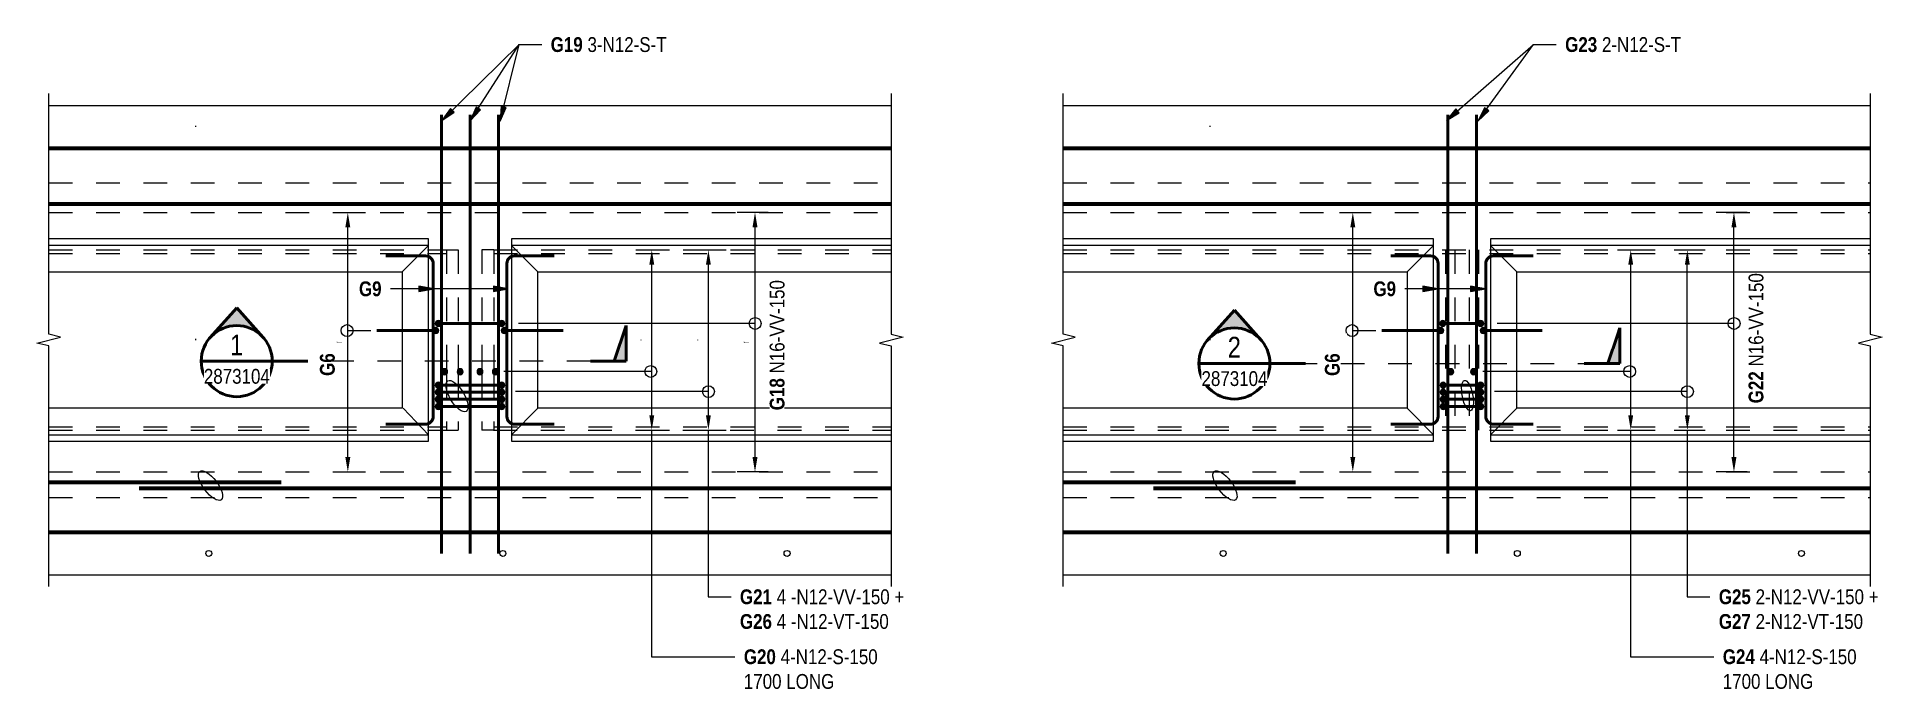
# Model space of a CAD drawing. Header units: metres. Extents: x 48.5 to 61.8, y 2.7 to 50.9.
# Drawn here: x 48.48 to 56.28, y 48.19 to 50.94 of the extents above.
import ezdxf

# ---------------------------------------------------------------- set-up
doc = ezdxf.new("R2010")
doc.units = ezdxf.units.M
for name, pattern in [('Dot_Section Line', [0.02, 0, -0.02]), ('Hidden - Small', [0.002294, 0.0015, -0.0007938]), ('JacobsDash', [0.0045, 0.003, -0.0015])]:
    doc.linetypes.add(name, pattern=pattern)
doc.layers.get('Defpoints').update_dxf_attribs({"color": 41})
for name, color, linetype, lineweight in [('A-ANNO-DIMS', 7, 'Continuous', 9), ('A-DETL', 7, 'Continuous', 13), ('A-DETL-GENF', 7, 'Continuous', 9), ('G-ANNO-SYMB', 7, 'Continuous', 9), ('G-ANNO-TEXT', 7, 'Continuous', 9)]:
    doc.layers.add(name, color=color, linetype=linetype, lineweight=lineweight)
doc.styles.add('Arial Narrow', font='ARIALN.TTF', dxfattribs={"height": 0.0625})
doc.styles.add('Arial Narrow_1', font='ARIALN.TTF', dxfattribs={"height": 0.0875})
doc.styles.add('Arial Narrow_B', font='ARIALNB.TTF', dxfattribs={"height": 0.0625})
doc.dimstyles.new('Dimension_Standard_O_REO', dxfattribs={"dimscale": 0.3048, "dimtxt": 0.063964, "dimasz": 0.205052, "dimexe": 0.246063, "dimexo": 0.0625, "dimgap": 0.082021, "dimtad": 1, "dimdec": 0, "dimlfac": 1000, "dimzin": 0, "dimdsep": 46, "dimtxsty": 'Standard', "dimsah": 1, "dimcen": 0.09, "dimaunit": 1, "dimadec": 4, "dimazin": 0, "dimtfac": 1, "dimtdec": 4, "dimtix": 1, "dimtmove": 0, "dimatfit": 3, "dimfxl": 0.246063, "dimfxlon": 1, "dimtvp": 1, "dimtfill": 1, "dimtolj": 1, "dimtzin": 0, "dimlwd": 25, "dimlwe": 25, "dimarcsym": 2})
doc.dimstyles.new('Dimension_Standard_O_REO_1', dxfattribs={"dimscale": 0.3048, "dimtxt": 0.063964, "dimasz": 0.205052, "dimexe": 0.246063, "dimexo": 0.0625, "dimgap": 0.082021, "dimtad": 1, "dimdec": 0, "dimlfac": 1000, "dimzin": 0, "dimdsep": 46, "dimtxsty": 'Arial Narrow', "dimsah": 1, "dimcen": 0.09, "dimaunit": 1, "dimadec": 4, "dimazin": 0, "dimtfac": 1, "dimtdec": 4, "dimtix": 1, "dimtmove": 0, "dimatfit": 3, "dimfxl": 0.246063, "dimfxlon": 1, "dimtvp": 1, "dimtfill": 1, "dimtolj": 1, "dimtzin": 0, "dimlwd": 25, "dimlwe": 25, "dimarcsym": 2})

msp = doc.modelspace()

# ---------------------------------------------------------------- texts
at = {"layer": 'G-ANNO-TEXT', "char_height": 0.0625, "attachment_point": 1, "bg_fill": 3, "box_fill_scale": 1, "bg_fill_color": 256, "bg_fill_transparency": 0}
for s, insert, style in [('G26 ', (51.4522, 48.5079), 'Arial Narrow_B'), ('G27 ', (55.5863, 48.5079), 'Arial Narrow_B'), ('1700 LONG', (51.4688, 48.2549), 'Arial Narrow'), ('1700 LONG', (55.603, 48.2549), 'Arial Narrow')]:
    msp.add_mtext(s, dxfattribs=dict(at, insert=insert, style=style))

# ---------------------------------------------------------------- blocks, each defined once
blk = doc.blocks.new('CS_DET_BreakLine_ViewScale - Std Break-6760364-DRG-2873104 - PLAN AT 350 WIDE DIAPHRAGM')
at = {"layer": 'A-DETL-GENF'}
for p, q in [((0.965, 0), (-0.05, 0)), ((0.9775, 0.05), (0.965, 0)), ((1.0025, -0.05), (0.9775, 0.05)), ((1.015, 0), (1.0025, -0.05)), ((2.03, 0), (1.015, 0))]:
    blk.add_line(p, q, dxfattribs=at)
blk = doc.blocks.new('CS_DET_BreakLine_ViewScale - Std Break-6760365-DRG-2873104 - PLAN AT 350 WIDE DIAPHRAGM')
at = {"layer": 'A-DETL-GENF'}
for p, q in [((0.965, 0), (-0.05, 0)), ((0.9775, 0.05), (0.965, 0)), ((1.0025, -0.05), (0.9775, 0.05)), ((1.015, 0), (1.0025, -0.05)), ((2.03, 0), (1.015, 0))]:
    blk.add_line(p, q, dxfattribs=at)
blk = doc.blocks.new('B_Det_Reinf_Bar Section_2D - Reo Dot_Scale 25_Section-1695670-DRG-2873104 - PLAN AT 350 WIDE DIAPHRAGM')
at = {"layer": 'A-DETL-GENF'}
blk.add_hatch(color=256, dxfattribs=at).paths.add_polyline_path([(0, -0.0125), (0.0032, -0.0121), (0.0063, -0.0108), (0.0088, -0.0088), (0.0108, -0.0062), (0.0121, -0.003), (0.0125, 0), (0.0121, 0.0032), (0.0108, 0.0063), (0.0088, 0.0088), (0.0063, 0.0108), (0.0032, 0.0121), (0, 0.0125), (-0.0032, 0.0121), (-0.0062, 0.0108), (-0.0088, 0.0088), (-0.0108, 0.0063), (-0.0121, 0.0032), (-0.0125, 0), (-0.0121, -0.0032), (-0.0108, -0.0062), (-0.0086, -0.009), (-0.0062, -0.0108), (-0.0032, -0.0121)])
for start, end in [(360, 180), (180, 360)]:
    blk.add_arc((0, 0), 0.0125, start, end, dxfattribs=at)
blk = doc.blocks.new('B_Det_Reinf_Bar Section_2D - Reo Dot_Scale 25_Section-1703103-DRG-2873104 - PLAN AT 350 WIDE DIAPHRAGM')
at = {"layer": 'A-DETL-GENF'}
blk.add_hatch(color=256, dxfattribs=at).paths.add_polyline_path([(0, 0.0125), (-0.0032, 0.0121), (-0.0063, 0.0108), (-0.0088, 0.0088), (-0.0108, 0.0062), (-0.0121, 0.0032), (-0.0125, 0), (-0.0121, -0.0032), (-0.0108, -0.0063), (-0.0088, -0.0088), (-0.0063, -0.0108), (-0.0032, -0.0121), (0, -0.0125), (0.0032, -0.0121), (0.0062, -0.0108), (0.0088, -0.0088), (0.0108, -0.0063), (0.0121, -0.0032), (0.0125, 0), (0.012, 0.0035), (0.0108, 0.0062), (0.0086, 0.009), (0.0062, 0.0108), (0.0032, 0.0121)])
for start, end in [(0, 180), (180, 360)]:
    blk.add_arc((0, 0), 0.0125, start, end, dxfattribs=at)
blk = doc.blocks.new('CS_DET_Rebar Tagging1 - Scale 25-6759204-DRG-2873104 - PLAN AT 350 WIDE DIAPHRAGM')
at = {"layer": 'A-DETL-GENF', "lineweight": 13}
blk.add_line((0, 0), (1, 0), dxfattribs=at)
blk.add_circle((0, 0), 0.025, dxfattribs=at)
blk = doc.blocks.new('CS_DET_Rebar Tagging1 - Scale 25-6759205-DRG-2873104 - PLAN AT 350 WIDE DIAPHRAGM')
at = {"layer": 'A-DETL-GENF', "lineweight": 13}
blk.add_line((0, 0), (0.62, 0), dxfattribs=at)
blk.add_circle((0, 0), 0.025, dxfattribs=at)
blk = doc.blocks.new('CS_DET_Rebar Tagging1 - Scale 25-6759206-DRG-2873104 - PLAN AT 350 WIDE DIAPHRAGM')
at = {"layer": 'A-DETL-GENF', "lineweight": 13}
blk.add_line((0, 0), (0.815, 0), dxfattribs=at)
blk.add_circle((0, 0), 0.025, dxfattribs=at)
blk = doc.blocks.new('CS_DET_Rebar Tagging1 - Scale 25-6759207-DRG-2873104 - PLAN AT 350 WIDE DIAPHRAGM')
at = {"layer": 'A-DETL-GENF', "lineweight": 13}
blk.add_line((0, 0), (0.1, 0), dxfattribs=at)
blk.add_circle((0, 0), 0.025, dxfattribs=at)
blk = doc.blocks.new('CS_DET_BreakLine_ViewScale - Std Break-6760364-DRG-2873104 - PLAN AT 200 WIDE DIAPHRAGM')
at = {"layer": 'A-DETL-GENF'}
for p, q in [((0.965, 0), (-0.05, 0)), ((0.9775, 0.05), (0.965, 0)), ((1.0025, -0.05), (0.9775, 0.05)), ((1.015, 0), (1.0025, -0.05)), ((2.03, 0), (1.015, 0))]:
    blk.add_line(p, q, dxfattribs=at)
blk = doc.blocks.new('CS_DET_BreakLine_ViewScale - Std Break-6760365-DRG-2873104 - PLAN AT 200 WIDE DIAPHRAGM')
at = {"layer": 'A-DETL-GENF'}
for p, q in [((0.965, 0), (-0.05, 0)), ((0.9775, 0.05), (0.965, 0)), ((1.0025, -0.05), (0.9775, 0.05)), ((1.015, 0), (1.0025, -0.05)), ((2.03, 0), (1.015, 0))]:
    blk.add_line(p, q, dxfattribs=at)
blk = doc.blocks.new('B_Det_Reinf_Bar Section_2D - Reo Dot_Scale 25_Section-1695670-DRG-2873104 - PLAN AT 200 WIDE DIAPHRAGM')
at = {"layer": 'A-DETL-GENF'}
blk.add_hatch(color=256, dxfattribs=at).paths.add_polyline_path([(0, -0.0125), (0.0032, -0.0121), (0.0063, -0.0108), (0.0088, -0.0088), (0.0108, -0.0062), (0.0121, -0.0032), (0.0125, 0), (0.0121, 0.0032), (0.0108, 0.0063), (0.0088, 0.0088), (0.0063, 0.0108), (0.0032, 0.0121), (0, 0.0125), (-0.0032, 0.0121), (-0.0062, 0.0108), (-0.0088, 0.0088), (-0.0108, 0.0063), (-0.0121, 0.0032), (-0.0125, 0), (-0.0121, -0.0032), (-0.0108, -0.0062), (-0.0084, -0.0091), (-0.0062, -0.0108), (-0.0032, -0.0121)])
for start, end in [(360, 180), (180, 360)]:
    blk.add_arc((0, 0), 0.0125, start, end, dxfattribs=at)
blk = doc.blocks.new('B_Det_Reinf_Bar Section_2D - Reo Dot_Scale 25_Section-1703103-DRG-2873104 - PLAN AT 200 WIDE DIAPHRAGM')
at = {"layer": 'A-DETL-GENF'}
blk.add_hatch(color=256, dxfattribs=at).paths.add_polyline_path([(0, 0.0125), (-0.0032, 0.0121), (-0.0063, 0.0108), (-0.0088, 0.0088), (-0.0108, 0.0062), (-0.0121, 0.0032), (-0.0125, 0), (-0.0121, -0.0032), (-0.0108, -0.0063), (-0.0088, -0.0088), (-0.0063, -0.0108), (-0.0032, -0.0121), (0.0005, -0.0124), (0.0032, -0.0121), (0.0062, -0.0108), (0.0088, -0.0088), (0.0108, -0.0063), (0.0121, -0.0032), (0.0125, 0), (0.0121, 0.0032), (0.0108, 0.0062), (0.0088, 0.0088), (0.0062, 0.0108), (0.0032, 0.0121), (0.0005, 0.0124)])
for start, end in [(0, 180), (180, 360)]:
    blk.add_arc((0, 0), 0.0125, start, end, dxfattribs=at)
blk = doc.blocks.new('B_Det_Reinf_Bar Section_2D - Reo Dot_Scale 25_Section-V1-DRG-2873104 - PLAN AT 200 WIDE DIAPHRAGM')
at = {"layer": 'A-DETL-GENF'}
blk.add_hatch(color=256, dxfattribs=at).paths.add_polyline_path([(0, 0.0125), (-0.0032, 0.0121), (-0.0063, 0.0108), (-0.0088, 0.0088), (-0.0108, 0.0062), (-0.0121, 0.0032), (-0.0125, 0), (-0.0121, -0.0032), (-0.0108, -0.0063), (-0.0088, -0.0088), (-0.0063, -0.0108), (-0.0032, -0.0121), (0, -0.0125), (0.0032, -0.0121), (0.0062, -0.0108), (0.0088, -0.0088), (0.0108, -0.0063), (0.0121, -0.0032), (0.0125, 0), (0.0121, 0.0032), (0.0102, 0.0071), (0.0088, 0.0088), (0.0062, 0.0108), (0.0032, 0.0121)])
for start, end in [(0, 180), (180, 360)]:
    blk.add_arc((0, 0), 0.0125, start, end, dxfattribs=at)
blk = doc.blocks.new('CS_DET_Rebar Tagging1 - Scale 25-6759204-DRG-2873104 - PLAN AT 200 WIDE DIAPHRAGM')
at = {"layer": 'A-DETL-GENF', "lineweight": 13}
blk.add_line((0, 0), (1, 0), dxfattribs=at)
blk.add_circle((0, 0), 0.025, dxfattribs=at)
blk = doc.blocks.new('CS_DET_Rebar Tagging1 - Scale 25-6759205-DRG-2873104 - PLAN AT 200 WIDE DIAPHRAGM')
at = {"layer": 'A-DETL-GENF', "lineweight": 13}
blk.add_line((0, 0), (0.62, 0), dxfattribs=at)
blk.add_circle((0, 0), 0.025, dxfattribs=at)
blk = doc.blocks.new('CS_DET_Rebar Tagging1 - Scale 25-6759206-DRG-2873104 - PLAN AT 200 WIDE DIAPHRAGM')
at = {"layer": 'A-DETL-GENF', "lineweight": 13}
blk.add_line((0, 0), (0.815, 0), dxfattribs=at)
blk.add_circle((0, 0), 0.025, dxfattribs=at)
blk = doc.blocks.new('CS_DET_Rebar Tagging1 - Scale 25-6759207-DRG-2873104 - PLAN AT 200 WIDE DIAPHRAGM')
at = {"layer": 'A-DETL-GENF', "lineweight": 13}
blk.add_line((0, 0), (0.1, 0), dxfattribs=at)
blk.add_circle((0, 0), 0.025, dxfattribs=at)
blk = doc.blocks.new('DIMBLOCK1-DRG-2873104 - PLAN AT 350 WIDE DIAPHRAGM')
at = {"layer": 'A-ANNO-DIMS', "color": 0, "lineweight": 25, "transparency": 16777216}
for p, q in [((51.572, 50.2021), (51.441, 50.2021)), ((51.516, 49.1698), (51.516, 50.1396)), ((51.572, 49.1073), (51.441, 49.1073))]:
    blk.add_line(p, q, dxfattribs=at)
at = {"layer": 'A-ANNO-DIMS', "color": 0, "transparency": 16777216}
for points in [[(51.5056, 50.1396), (51.5264, 50.1396), (51.516, 50.2021)], [(51.5056, 49.1698), (51.5264, 49.1698), (51.516, 49.1073)]]:
    blk.add_solid(points, dxfattribs=at)
at = {"layer": 'Defpoints', "color": 0, "transparency": 16777216}
for p in [(51.516, 50.2021), (51.591, 50.2021), (51.591, 49.1073)]:
    blk.add_point(p, dxfattribs=at)
at = {"layer": 'A-ANNO-DIMS', "color": 0, "lineweight": 25, "transparency": 16777216, "insert": (51.4795, 49.6547), "char_height": 0.0195, "attachment_point": 5, "rotation": 90, "bg_fill": 3, "box_fill_scale": 1.1, "bg_fill_color": 256, "bg_fill_true_color": 13158600, "bg_fill_transparency": 0}
blk.add_mtext('\\A1;\u200d', dxfattribs=at)
blk = doc.blocks.new('DIMBLOCK2-DRG-2873104 - PLAN AT 350 WIDE DIAPHRAGM')
at = {"layer": 'A-ANNO-DIMS', "color": 0, "lineweight": 25, "transparency": 16777216}
for p, q in [((51.2632, 50.0437), (51.3942, 50.0437)), ((51.3192, 49.3466), (51.3192, 49.9812)), ((51.2632, 49.2841), (51.3942, 49.2841))]:
    blk.add_line(p, q, dxfattribs=at)
at = {"layer": 'A-ANNO-DIMS', "color": 0, "transparency": 16777216}
for points in [[(51.3087, 49.9812), (51.3296, 49.9812), (51.3192, 50.0437)], [(51.3087, 49.3466), (51.3296, 49.3466), (51.3192, 49.2841)]]:
    blk.add_solid(points, dxfattribs=at)
at = {"layer": 'Defpoints', "color": 0, "transparency": 16777216}
for p in [(51.2442, 50.0437), (51.3192, 50.0437), (51.2442, 49.2841)]:
    blk.add_point(p, dxfattribs=at)
at = {"layer": 'A-ANNO-DIMS', "color": 0, "lineweight": 25, "transparency": 16777216, "insert": (51.2826, 49.6639), "char_height": 0.0195, "attachment_point": 5, "rotation": 90, "bg_fill": 3, "box_fill_scale": 1.1, "bg_fill_color": 256, "bg_fill_true_color": 13158600, "bg_fill_transparency": 0}
blk.add_mtext('\\A1;\u200d', dxfattribs=at)
blk = doc.blocks.new('DIMBLOCK3-DRG-2873104 - PLAN AT 350 WIDE DIAPHRAGM')
at = {"layer": 'A-ANNO-DIMS', "color": 0, "lineweight": 25, "transparency": 16777216}
for p, q in [((51.0241, 50.0437), (51.1551, 50.0437)), ((51.0801, 49.3466), (51.0801, 49.9812)), ((51.0241, 49.2841), (51.1551, 49.2841))]:
    blk.add_line(p, q, dxfattribs=at)
at = {"layer": 'A-ANNO-DIMS', "color": 0, "transparency": 16777216}
for points in [[(51.0697, 49.9812), (51.0905, 49.9812), (51.0801, 50.0437)], [(51.0697, 49.3466), (51.0905, 49.3466), (51.0801, 49.2841)]]:
    blk.add_solid(points, dxfattribs=at)
at = {"layer": 'Defpoints', "color": 0, "transparency": 16777216}
for p in [(51.0051, 50.0437), (51.0801, 50.0437), (51.0051, 49.2841)]:
    blk.add_point(p, dxfattribs=at)
at = {"layer": 'A-ANNO-DIMS', "color": 0, "lineweight": 25, "transparency": 16777216, "insert": (51.0435, 49.6639), "char_height": 0.0195, "attachment_point": 5, "rotation": 90, "bg_fill": 3, "box_fill_scale": 1.1, "bg_fill_color": 256, "bg_fill_true_color": 13158600, "bg_fill_transparency": 0}
blk.add_mtext('\\A1;\u200d', dxfattribs=at)
blk = doc.blocks.new('DIMBLOCK4-DRG-2873104 - PLAN AT 350 WIDE DIAPHRAGM')
at = {"layer": 'A-ANNO-DIMS', "color": 0, "lineweight": 25, "transparency": 16777216}
for p, q in [((49.7405, 50.2021), (49.8714, 50.2021)), ((49.7964, 49.1698), (49.7964, 50.1396)), ((49.7405, 49.1073), (49.8714, 49.1073))]:
    blk.add_line(p, q, dxfattribs=at)
at = {"layer": 'A-ANNO-DIMS', "color": 0, "transparency": 16777216}
for points in [[(49.786, 50.1396), (49.8068, 50.1396), (49.7964, 50.2021)], [(49.786, 49.1698), (49.8068, 49.1698), (49.7964, 49.1073)]]:
    blk.add_solid(points, dxfattribs=at)
at = {"layer": 'Defpoints', "color": 0, "transparency": 16777216}
for p in [(49.7214, 50.2021), (49.7964, 50.2021), (49.7214, 49.1073)]:
    blk.add_point(p, dxfattribs=at)
at = {"layer": 'A-ANNO-DIMS', "color": 0, "lineweight": 25, "transparency": 16777216, "insert": (49.7598, 49.6547), "char_height": 0.0195, "attachment_point": 5, "rotation": 90, "bg_fill": 3, "box_fill_scale": 1.1, "bg_fill_color": 256, "bg_fill_true_color": 13158600, "bg_fill_transparency": 0}
blk.add_mtext('\\A1;\u200d', dxfattribs=at)
blk = doc.blocks.new('Drafting View - sectionTail-4870194-DRG-2873104 - PLAN AT 350 WIDE DIAPHRAGM')
at = {"layer": 'G-ANNO-SYMB'}
blk.add_hatch(color=256, dxfattribs=at).paths.add_polyline_path([(-0.006, 0.006), (-0.004, 0), (-0.006, 0)])
at = {"layer": 'G-ANNO-SYMB', "lineweight": 50}
for p, q in [((-0.006, 0.006), (-0.006, 0)), ((-0.004, 0), (-0.006, 0.006)), ((-0.006, 0), (-0.004, 0)), ((-0.006, 0), (0, 0))]:
    blk.add_line(p, q, dxfattribs=at)
blk = doc.blocks.new('Drafting View - SectionHead-4898858-DRG-2873104 - PLAN AT 350 WIDE DIAPHRAGM')
at = {"layer": 'G-ANNO-SYMB'}
h = blk.add_hatch(color=256, dxfattribs=at)
edge = h.paths.add_edge_path()
edge.add_line((-0.002, 0.009), (0.00247, 0.004))
edge.add_arc((-0.002, 0), 0.006, 41.8277, 138.1723)
edge.add_line((-0.00647, 0.004), (-0.002, 0.009))
at = {"layer": 'G-ANNO-SYMB', "lineweight": 50}
for p, q in [((-0.002, 0.009), (-0.00647, 0.004)), ((0.00247, 0.004), (-0.002, 0.009)), ((0.004, 0), (0.01, 0))]:
    blk.add_line(p, q, dxfattribs=at)
for start, end in [(360, 180), (180, 360)]:
    blk.add_arc((-0.002, 0), 0.006, start, end, dxfattribs=at)
blk = doc.blocks.new('DIMBLOCK5-DRG-2873104 - PLAN AT 200 WIDE DIAPHRAGM')
at = {"layer": 'A-ANNO-DIMS', "color": 0, "lineweight": 25, "transparency": 16777216}
for p, q in [((55.7061, 50.2021), (55.5752, 50.2021)), ((55.6502, 49.1698), (55.6502, 50.1396)), ((55.7061, 49.1073), (55.5752, 49.1073))]:
    blk.add_line(p, q, dxfattribs=at)
at = {"layer": 'A-ANNO-DIMS', "color": 0, "transparency": 16777216}
for points in [[(55.6398, 50.1396), (55.6606, 50.1396), (55.6502, 50.2021)], [(55.6398, 49.1698), (55.6606, 49.1698), (55.6502, 49.1073)]]:
    blk.add_solid(points, dxfattribs=at)
at = {"layer": 'Defpoints', "color": 0, "transparency": 16777216}
for p in [(55.6502, 50.2021), (55.7252, 50.2021), (55.7252, 49.1073)]:
    blk.add_point(p, dxfattribs=at)
at = {"layer": 'A-ANNO-DIMS', "color": 0, "lineweight": 25, "transparency": 16777216, "insert": (55.5881, 49.6547), "char_height": 0.0625, "attachment_point": 5, "rotation": 90, "style": 'Arial Narrow', "bg_fill": 3, "box_fill_scale": 1.1, "bg_fill_color": 256, "bg_fill_true_color": 13158600, "bg_fill_transparency": 0}
blk.add_mtext('\\A1;\u200d', dxfattribs=at)
blk = doc.blocks.new('DIMBLOCK6-DRG-2873104 - PLAN AT 200 WIDE DIAPHRAGM')
at = {"layer": 'A-ANNO-DIMS', "color": 0, "lineweight": 25, "transparency": 16777216}
for p, q in [((55.3974, 50.0437), (55.5283, 50.0437)), ((55.4533, 49.3466), (55.4533, 49.9812)), ((55.3974, 49.2841), (55.5283, 49.2841))]:
    blk.add_line(p, q, dxfattribs=at)
at = {"layer": 'A-ANNO-DIMS', "color": 0, "transparency": 16777216}
for points in [[(55.4429, 49.9812), (55.4637, 49.9812), (55.4533, 50.0437)], [(55.4429, 49.3466), (55.4637, 49.3466), (55.4533, 49.2841)]]:
    blk.add_solid(points, dxfattribs=at)
at = {"layer": 'Defpoints', "color": 0, "transparency": 16777216}
for p in [(55.3783, 50.0437), (55.4533, 50.0437), (55.3783, 49.2841)]:
    blk.add_point(p, dxfattribs=at)
at = {"layer": 'A-ANNO-DIMS', "color": 0, "lineweight": 25, "transparency": 16777216, "insert": (55.3912, 49.6639), "char_height": 0.0625, "attachment_point": 5, "rotation": 90, "style": 'Arial Narrow', "bg_fill": 3, "box_fill_scale": 1.1, "bg_fill_color": 256, "bg_fill_true_color": 13158600, "bg_fill_transparency": 0}
blk.add_mtext('\\A1;\u200d', dxfattribs=at)
blk = doc.blocks.new('DIMBLOCK7-DRG-2873104 - PLAN AT 200 WIDE DIAPHRAGM')
at = {"layer": 'A-ANNO-DIMS', "color": 0, "lineweight": 25, "transparency": 16777216}
for p, q in [((55.1583, 50.0437), (55.2893, 50.0437)), ((55.2143, 49.3466), (55.2143, 49.9812)), ((55.1583, 49.2841), (55.2893, 49.2841))]:
    blk.add_line(p, q, dxfattribs=at)
at = {"layer": 'A-ANNO-DIMS', "color": 0, "transparency": 16777216}
for points in [[(55.2038, 49.9812), (55.2247, 49.9812), (55.2143, 50.0437)], [(55.2038, 49.3466), (55.2247, 49.3466), (55.2143, 49.2841)]]:
    blk.add_solid(points, dxfattribs=at)
at = {"layer": 'Defpoints', "color": 0, "transparency": 16777216}
for p in [(55.1393, 50.0437), (55.2143, 50.0437), (55.1393, 49.2841)]:
    blk.add_point(p, dxfattribs=at)
at = {"layer": 'A-ANNO-DIMS', "color": 0, "lineweight": 25, "transparency": 16777216, "insert": (55.1521, 49.6639), "char_height": 0.0625, "attachment_point": 5, "rotation": 90, "style": 'Arial Narrow', "bg_fill": 3, "box_fill_scale": 1.1, "bg_fill_color": 256, "bg_fill_true_color": 13158600, "bg_fill_transparency": 0}
blk.add_mtext('\\A1;\u200d', dxfattribs=at)
blk = doc.blocks.new('DIMBLOCK8-DRG-2873104 - PLAN AT 200 WIDE DIAPHRAGM')
at = {"layer": 'A-ANNO-DIMS', "color": 0, "lineweight": 25, "transparency": 16777216}
for p, q in [((53.9846, 50.2021), (54.1156, 50.2021)), ((54.0406, 49.1698), (54.0406, 50.1396)), ((53.9846, 49.1073), (54.1156, 49.1073))]:
    blk.add_line(p, q, dxfattribs=at)
at = {"layer": 'A-ANNO-DIMS', "color": 0, "transparency": 16777216}
for points in [[(54.0302, 50.1396), (54.051, 50.1396), (54.0406, 50.2021)], [(54.0302, 49.1698), (54.051, 49.1698), (54.0406, 49.1073)]]:
    blk.add_solid(points, dxfattribs=at)
at = {"layer": 'Defpoints', "color": 0, "transparency": 16777216}
for p in [(53.9656, 50.2021), (54.0406, 50.2021), (53.9656, 49.1073)]:
    blk.add_point(p, dxfattribs=at)
at = {"layer": 'A-ANNO-DIMS', "color": 0, "lineweight": 25, "transparency": 16777216, "insert": (53.9785, 49.6547), "char_height": 0.0625, "attachment_point": 5, "rotation": 90, "style": 'Arial Narrow', "bg_fill": 3, "box_fill_scale": 1.1, "bg_fill_color": 256, "bg_fill_true_color": 13158600, "bg_fill_transparency": 0}
blk.add_mtext('\\A1;\u200d', dxfattribs=at)
blk = doc.blocks.new('Drafting View - sectionTail-4870194-DRG-2873104 - PLAN AT 200 WIDE DIAPHRAGM')
at = {"layer": 'G-ANNO-SYMB'}
blk.add_hatch(color=256, dxfattribs=at).paths.add_polyline_path([(-0.006, 0.006), (-0.004, 0), (-0.006, 0)])
at = {"layer": 'G-ANNO-SYMB', "lineweight": 50}
for p, q in [((-0.006, 0.006), (-0.006, 0)), ((-0.004, 0), (-0.006, 0.006)), ((-0.006, 0), (-0.004, 0)), ((-0.006, 0), (0, 0))]:
    blk.add_line(p, q, dxfattribs=at)
blk = doc.blocks.new('Drafting View - SectionHead-4898858-DRG-2873104 - PLAN AT 200 WIDE DIAPHRAGM')
at = {"layer": 'G-ANNO-SYMB'}
h = blk.add_hatch(color=256, dxfattribs=at)
edge = h.paths.add_edge_path()
edge.add_line((-0.002, 0.009), (0.00247, 0.004))
edge.add_arc((-0.002, 0), 0.006, 41.8277, 138.1723)
edge.add_line((-0.00647, 0.004), (-0.002, 0.009))
at = {"layer": 'G-ANNO-SYMB', "lineweight": 50}
for p, q in [((-0.002, 0.009), (-0.00647, 0.004)), ((0.00247, 0.004), (-0.002, 0.009)), ((0.004, 0), (0.01, 0))]:
    blk.add_line(p, q, dxfattribs=at)
for start, end in [(360, 180), (180, 360)]:
    blk.add_arc((-0.002, 0), 0.006, start, end, dxfattribs=at)

# ---------------------------------------------------------------- hatches: boundary and pattern name
at = {"layer": 'G-ANNO-TEXT'}
for points in [[(50.1939, 50.5893), (50.2462, 50.6253), (50.2307, 50.641)], [(50.3137, 50.5883), (50.3567, 50.6349), (50.3381, 50.6468)], [(50.4392, 50.5864), (50.465, 50.6444), (50.4436, 50.6497)], [(54.4356, 50.5893), (54.4899, 50.622), (54.4755, 50.6386)], [(54.5691, 50.5864), (54.6148, 50.6305), (54.5969, 50.6435)], [(50.1592, 49.8798), (50.0967, 49.8909), (50.0967, 49.8688)], [(50.4742, 49.8798), (50.4117, 49.8909), (50.4117, 49.8688)], [(54.3995, 49.8798), (54.337, 49.8909), (54.337, 49.8688)], [(54.6008, 49.8798), (54.5383, 49.8909), (54.5383, 49.8688)]]:
    msp.add_hatch(color=256, dxfattribs=at).paths.add_polyline_path(points)

# ---------------------------------------------------------------- linework, layer by layer
at = {"layer": 'A-DETL', "lineweight": 9}
for p, q in [((48.5334, 50.6537), (52.0917, 50.6537)), ((52.8175, 50.6537), (56.2259, 50.6537)), ((50.1375, 50.0907), (48.5334, 50.0907)), ((50.1375, 50.063), (48.5334, 50.063)), ((50.0255, 49.9511), (50.1375, 50.063)), ((50.1375, 49.237), (50.1375, 50.0907)), ((52.0917, 50.0907), (50.4875, 50.0907)), ((50.4875, 50.0907), (50.4875, 49.237)), ((50.4875, 50.0631), (50.5995, 49.9511)), ((52.0917, 50.063), (50.4875, 50.063)), ((54.3817, 50.0907), (52.8175, 50.0907)), ((54.3817, 50.063), (52.8175, 50.063)), ((54.2697, 49.9511), (54.3817, 50.063)), ((54.3817, 49.237), (54.3817, 50.0907)), ((56.2259, 50.0907), (54.6217, 50.0907)), ((54.6217, 50.0907), (54.6217, 49.237)), ((54.6217, 50.0631), (54.7337, 49.9511)), ((56.2259, 50.063), (54.6217, 50.063)), ((48.5334, 49.9511), (50.0255, 49.9511)), ((50.0255, 49.9511), (50.0255, 49.3763)), ((50.5995, 49.9511), (52.0917, 49.9511)), ((50.5995, 49.3763), (50.5995, 49.9511)), ((52.8175, 49.9511), (54.2697, 49.9511)), ((54.2697, 49.9511), (54.2697, 49.3763)), ((54.7337, 49.9511), (56.2259, 49.9511)), ((54.7337, 49.3763), (54.7337, 49.9511)), ((50.0255, 49.3763), (48.5334, 49.3763)), ((50.1375, 49.2644), (50.0305, 49.3763)), ((50.5995, 49.3763), (50.4875, 49.2644)), ((52.0917, 49.3763), (50.5995, 49.3763)), ((54.2697, 49.3763), (52.8175, 49.3763)), ((54.3817, 49.2644), (54.2697, 49.3763)), ((54.7337, 49.3763), (54.6217, 49.2644)), ((56.2259, 49.3763), (54.7337, 49.3763)), ((48.5334, 49.2644), (50.1375, 49.2644)), ((50.4875, 49.2644), (52.0917, 49.2644)), ((52.8175, 49.2644), (54.3817, 49.2644)), ((54.6217, 49.2644), (56.2259, 49.2644)), ((48.5334, 49.237), (50.1375, 49.237)), ((50.4875, 49.237), (52.0917, 49.237)), ((52.8175, 49.237), (54.3817, 49.237)), ((54.6217, 49.237), (56.2259, 49.237)), ((48.5334, 48.6737), (52.0917, 48.6737)), ((52.8175, 48.6737), (56.2259, 48.6737))]:
    msp.add_line(p, q, dxfattribs=at)
at = {"layer": 'A-DETL', "lineweight": 50}
for p, q in [((50.1925, 50.6137), (50.1925, 48.7637)), ((50.3125, 50.6137), (50.3125, 48.7637)), ((50.4326, 50.6137), (50.4326, 48.7637)), ((54.4416, 50.6137), (54.4416, 48.7637)), ((54.563, 50.6137), (54.563, 48.7637)), ((49.9568, 50.0186), (50.1248, 50.0186)), ((50.1568, 49.9866), (50.1568, 49.7082)), ((50.4682, 49.9866), (50.4682, 49.7082)), ((50.6682, 50.0186), (50.5002, 50.0186)), ((54.201, 50.0186), (54.369, 50.0186)), ((54.401, 49.9866), (54.401, 49.7082)), ((54.6024, 49.9866), (54.6024, 49.7082)), ((54.8024, 50.0186), (54.6344, 50.0186)), ((50.1783, 49.7337), (50.4467, 49.7337)), ((54.4209, 49.7337), (54.5809, 49.7337)), ((50.1692, 49.7037), (49.9192, 49.7037)), ((50.1568, 49.6991), (50.1568, 49.6637)), ((50.1568, 49.3408), (50.1568, 49.6637)), ((50.4559, 49.7037), (50.7059, 49.7037)), ((50.4682, 49.6991), (50.4682, 49.6637)), ((50.4682, 49.3408), (50.4682, 49.6637)), ((54.4133, 49.7037), (54.1633, 49.7037)), ((54.401, 49.6991), (54.401, 49.6637)), ((54.401, 49.3408), (54.401, 49.6637)), ((54.5901, 49.7037), (54.8401, 49.7037)), ((54.6024, 49.6991), (54.6024, 49.6637)), ((54.6024, 49.3408), (54.6024, 49.6637)), ((50.1783, 49.4737), (50.4467, 49.4737)), ((50.1783, 49.4437), (50.4467, 49.4437)), ((50.1783, 49.4137), (50.4467, 49.4137)), ((54.4225, 49.4737), (54.5809, 49.4737)), ((54.4225, 49.4437), (54.5809, 49.4437)), ((54.4225, 49.4137), (54.5809, 49.4137)), ((50.1783, 49.3837), (50.4467, 49.3837)), ((54.4225, 49.3837), (54.5809, 49.3837)), ((49.9568, 49.3088), (50.1248, 49.3088)), ((50.6682, 49.3088), (50.5002, 49.3088)), ((54.201, 49.3088), (54.369, 49.3088)), ((54.8024, 49.3088), (54.6344, 49.3088))]:
    msp.add_line(p, q, dxfattribs=at)
at = {"layer": 'A-DETL', "lineweight": 18}
for p, q in [((49.1543, 50.5627), (49.1543, 50.5677)), ((53.4385, 50.5627), (53.4385, 50.5677)), ((49.1543, 49.6637), (49.1543, 49.6687)), ((53.4385, 49.6637), (53.4385, 49.6687))]:
    msp.add_line(p, q, dxfattribs=at)
at = {"layer": 'A-DETL', "lineweight": 70}
for p, q in [((48.5332, 50.4737), (52.0915, 50.4737)), ((52.8174, 50.4737), (56.2259, 50.4737)), ((48.5334, 50.2387), (52.0917, 50.2387)), ((52.8175, 50.2387), (56.2259, 50.2387)), ((48.5334, 49.0638), (49.5149, 49.0638)), ((48.9149, 49.0388), (52.0917, 49.0388)), ((52.8175, 49.0638), (53.799, 49.0638)), ((53.199, 49.0388), (56.2259, 49.0388)), ((48.5332, 48.8537), (52.0915, 48.8537)), ((52.8174, 48.8537), (56.2259, 48.8537))]:
    msp.add_line(p, q, dxfattribs=at)
at = {"layer": 'A-DETL', "linetype": 'JacobsDash', "lineweight": 9}
for p, q in [((48.5334, 50.3272), (52.0917, 50.3272)), ((52.8175, 50.3272), (56.2259, 50.3272)), ((48.5334, 50.2021), (52.0917, 50.2021)), ((52.8175, 50.2021), (56.2259, 50.2021)), ((48.5334, 49.1073), (52.0917, 49.1073)), ((52.8175, 49.1073), (56.2259, 49.1073)), ((48.5334, 49.0002), (52.0917, 49.0002)), ((52.8175, 49.0002), (56.2259, 49.0002))]:
    msp.add_line(p, q, dxfattribs=at)
at = {"layer": 'A-DETL', "color": 8, "linetype": 'JacobsDash', "lineweight": 9, "true_color": 0x808080}
for p, q in [((48.5334, 50.0437), (50.2125, 50.0437)), ((48.5334, 50.0294), (50.2125, 50.0294)), ((50.4125, 50.0437), (52.0917, 50.0437)), ((50.4125, 50.0294), (52.0917, 50.0294)), ((52.8175, 50.0437), (56.2259, 50.0437)), ((52.8175, 50.0294), (56.2259, 50.0294)), ((48.5334, 49.2983), (50.2125, 49.2983)), ((48.5334, 49.2841), (50.2134, 49.2841)), ((50.4117, 49.2841), (52.0917, 49.2841)), ((50.4125, 49.2983), (52.0917, 49.2983)), ((52.8175, 49.2983), (56.2259, 49.2983)), ((52.8175, 49.2841), (56.2259, 49.2841))]:
    msp.add_line(p, q, dxfattribs=at)
at = {"layer": 'A-DETL', "color": 8, "linetype": 'Hidden - Small', "lineweight": 9, "true_color": 0x808080}
for p, q in [((50.2125, 50.0437), (50.2125, 49.5403)), ((50.2125, 50.0437), (50.2625, 50.0437)), ((50.2625, 50.0437), (50.2625, 49.5396)), ((50.3625, 50.0437), (50.3625, 49.5396)), ((50.4125, 50.0437), (50.3625, 50.0437)), ((50.4125, 50.0437), (50.4125, 49.5403)), ((54.4317, 50.0437), (54.4317, 49.2837)), ((54.4717, 50.0437), (54.4717, 49.2837)), ((54.5317, 50.0437), (54.5317, 49.2837)), ((54.5717, 50.0437), (54.5717, 49.4821)), ((50.2125, 49.5198), (50.2125, 49.2837)), ((50.2625, 49.5206), (50.2625, 49.2837)), ((50.3625, 49.5206), (50.3625, 49.2837)), ((50.4125, 49.5198), (50.4125, 49.2837)), ((54.5717, 49.4653), (54.5717, 49.4521)), ((54.5717, 49.4353), (54.5717, 49.4221)), ((54.5717, 49.4053), (54.5717, 49.3921)), ((54.5717, 49.3753), (54.5717, 49.2837)), ((50.2125, 49.2837), (50.2625, 49.2837)), ((50.4125, 49.2837), (50.3625, 49.2837))]:
    msp.add_line(p, q, dxfattribs=at)
at = {"layer": 'A-DETL', "lineweight": 9}
for centre in [(49.2093, 48.7637), (50.4513, 48.7637), (51.6513, 48.7637), (53.4934, 48.7637), (54.7354, 48.7637), (55.9354, 48.7637)]:
    msp.add_circle(centre, 0.0125, dxfattribs=at)
at = {"layer": 'A-DETL', "lineweight": 50}
for centre, start, end in [((50.1248, 49.9866), 0, 90), ((50.5002, 49.9866), 90, 180), ((54.369, 49.9866), 0, 90), ((54.6344, 49.9866), 90, 180), ((50.1248, 49.3408), 270, 0), ((50.5002, 49.3408), 180, 270), ((54.369, 49.3408), 270, 0), ((54.6344, 49.3408), 180, 270)]:
    msp.add_arc(centre, 0.032, start, end, dxfattribs=at)
at = {"layer": 'A-DETL', "lineweight": 18}
for centre, major_axis, ratio in [((50.2577, 49.4273), (-0.0386, 0.0643), 0.4), ((54.5251, 49.4296), (-0.0124, 0.0638), 0.337749), ((49.2166, 49.0499), (-0.0451, 0.0599), 0.4), ((53.5007, 49.0499), (-0.0451, 0.0599), 0.4)]:
    msp.add_ellipse(centre, major_axis=major_axis, ratio=ratio, dxfattribs=at)
at = {"layer": 'G-ANNO-SYMB', "lineweight": 50}
for p, q in [((49.1773, 49.5747), (49.4773, 49.5747)), ((53.3905, 49.565), (53.6905, 49.565))]:
    msp.add_line(p, q, dxfattribs=at)
at = {"layer": 'G-ANNO-TEXT'}
for p, q in [((50.1939, 50.5893), (50.5201, 50.9101)), ((50.3137, 50.5883), (50.5201, 50.9101)), ((50.4392, 50.5864), (50.5201, 50.9101)), ((50.5201, 50.9101), (50.6156, 50.9101)), ((50.5201, 50.9101), (50.6156, 50.9101)), ((50.5201, 50.9101), (50.6156, 50.9101)), ((54.4356, 50.5893), (54.8042, 50.9101)), ((54.5691, 50.5864), (54.8042, 50.9101)), ((54.8042, 50.9101), (54.8998, 50.9101)), ((54.8042, 50.9101), (54.8998, 50.9101)), ((50.2307, 50.641), (50.1939, 50.5893)), ((50.1939, 50.5893), (50.2462, 50.6253)), ((50.2462, 50.6253), (50.2307, 50.641)), ((50.3381, 50.6468), (50.3137, 50.5883)), ((50.3137, 50.5883), (50.3567, 50.6349)), ((50.3567, 50.6349), (50.3381, 50.6468)), ((50.4436, 50.6497), (50.4392, 50.5864)), ((50.4392, 50.5864), (50.465, 50.6444)), ((50.465, 50.6444), (50.4436, 50.6497)), ((54.4755, 50.6386), (54.4356, 50.5893)), ((54.4356, 50.5893), (54.4899, 50.622)), ((54.4899, 50.622), (54.4755, 50.6386)), ((54.5969, 50.6435), (54.5691, 50.5864)), ((54.5691, 50.5864), (54.6148, 50.6305)), ((54.6148, 50.6305), (54.5969, 50.6435)), ((49.9784, 49.8798), (49.9768, 49.8798)), ((50.1592, 49.8798), (49.9784, 49.8798)), ((50.4742, 49.8798), (49.9784, 49.8798)), ((50.1592, 49.8798), (50.0967, 49.8909)), ((50.0967, 49.8909), (50.0967, 49.8688)), ((50.0967, 49.8688), (50.1592, 49.8798)), ((50.4742, 49.8798), (50.4117, 49.8909)), ((50.4117, 49.8909), (50.4117, 49.8688)), ((50.4117, 49.8688), (50.4742, 49.8798)), ((54.2626, 49.8798), (54.261, 49.8798)), ((54.3995, 49.8798), (54.2626, 49.8798)), ((54.6008, 49.8798), (54.2626, 49.8798)), ((54.3995, 49.8798), (54.337, 49.8909)), ((54.337, 49.8909), (54.337, 49.8688)), ((54.337, 49.8688), (54.3995, 49.8798)), ((54.6008, 49.8798), (54.5383, 49.8909)), ((54.5383, 49.8909), (54.5383, 49.8688)), ((54.5383, 49.8688), (54.6008, 49.8798)), ((51.3183, 48.5808), (51.4147, 48.5808)), ((55.4524, 48.5808), (55.5488, 48.5808)), ((51.0792, 48.3278), (51.4313, 48.3278)), ((55.2133, 48.3278), (55.5655, 48.3278))]:
    msp.add_line(p, q, dxfattribs=at)

# ---------------------------------------------------------------- block references
at = {"layer": 'A-DETL-GENF'}
for name, p, rotation in [('CS_DET_BreakLine_ViewScale - Std Break-6760364-DRG-2873104 - PLAN AT 350 WIDE DIAPHRAGM', (48.5334, 50.6537), 270.0000000000006), ('CS_DET_BreakLine_ViewScale - Std Break-6760365-DRG-2873104 - PLAN AT 350 WIDE DIAPHRAGM', (52.0917, 48.6737), 90.00000000000017), ('CS_DET_BreakLine_ViewScale - Std Break-6760364-DRG-2873104 - PLAN AT 200 WIDE DIAPHRAGM', (52.8175, 50.6537), 270.0000000000006), ('CS_DET_BreakLine_ViewScale - Std Break-6760365-DRG-2873104 - PLAN AT 200 WIDE DIAPHRAGM', (56.2259, 48.6737), 90.00000000000017), ('B_Det_Reinf_Bar Section_2D - Reo Dot_Scale 25_Section-1703103-DRG-2873104 - PLAN AT 350 WIDE DIAPHRAGM', (50.1683, 49.7037), 180), ('B_Det_Reinf_Bar Section_2D - Reo Dot_Scale 25_Section-1703103-DRG-2873104 - PLAN AT 350 WIDE DIAPHRAGM', (50.4467, 49.7337), 180), ('CS_DET_Rebar Tagging1 - Scale 25-6759204-DRG-2873104 - PLAN AT 350 WIDE DIAPHRAGM', (51.5167, 49.7337), 180), ('B_Det_Reinf_Bar Section_2D - Reo Dot_Scale 25_Section-V1-DRG-2873104 - PLAN AT 200 WIDE DIAPHRAGM', (54.4125, 49.7037), 180), ('B_Det_Reinf_Bar Section_2D - Reo Dot_Scale 25_Section-1703103-DRG-2873104 - PLAN AT 200 WIDE DIAPHRAGM', (54.5809, 49.7337), 180), ('CS_DET_Rebar Tagging1 - Scale 25-6759204-DRG-2873104 - PLAN AT 200 WIDE DIAPHRAGM', (55.6509, 49.7337), 180), ('B_Det_Reinf_Bar Section_2D - Reo Dot_Scale 25_Section-1703103-DRG-2873104 - PLAN AT 350 WIDE DIAPHRAGM', (50.3545, 49.5301), 180), ('B_Det_Reinf_Bar Section_2D - Reo Dot_Scale 25_Section-1703103-DRG-2873104 - PLAN AT 350 WIDE DIAPHRAGM', (50.4195, 49.5301), 180), ('B_Det_Reinf_Bar Section_2D - Reo Dot_Scale 25_Section-1703103-DRG-2873104 - PLAN AT 350 WIDE DIAPHRAGM', (50.4467, 49.4737), 180), ('CS_DET_Rebar Tagging1 - Scale 25-6759205-DRG-2873104 - PLAN AT 350 WIDE DIAPHRAGM', (51.0759, 49.5312), 180), ('B_Det_Reinf_Bar Section_2D - Reo Dot_Scale 25_Section-V1-DRG-2873104 - PLAN AT 200 WIDE DIAPHRAGM', (54.55, 49.5301), 180), ('B_Det_Reinf_Bar Section_2D - Reo Dot_Scale 25_Section-1703103-DRG-2873104 - PLAN AT 200 WIDE DIAPHRAGM', (54.5809, 49.4737), 180), ('CS_DET_Rebar Tagging1 - Scale 25-6759205-DRG-2873104 - PLAN AT 200 WIDE DIAPHRAGM', (55.2101, 49.5312), 180), ('B_Det_Reinf_Bar Section_2D - Reo Dot_Scale 25_Section-1703103-DRG-2873104 - PLAN AT 350 WIDE DIAPHRAGM', (50.4467, 49.4437), 180), ('B_Det_Reinf_Bar Section_2D - Reo Dot_Scale 25_Section-1703103-DRG-2873104 - PLAN AT 350 WIDE DIAPHRAGM', (50.4467, 49.4137), 180), ('CS_DET_Rebar Tagging1 - Scale 25-6759206-DRG-2873104 - PLAN AT 350 WIDE DIAPHRAGM', (51.3195, 49.4462), 180), ('B_Det_Reinf_Bar Section_2D - Reo Dot_Scale 25_Section-1703103-DRG-2873104 - PLAN AT 200 WIDE DIAPHRAGM', (54.5809, 49.4437), 180), ('B_Det_Reinf_Bar Section_2D - Reo Dot_Scale 25_Section-1703103-DRG-2873104 - PLAN AT 200 WIDE DIAPHRAGM', (54.5809, 49.4137), 180), ('CS_DET_Rebar Tagging1 - Scale 25-6759206-DRG-2873104 - PLAN AT 200 WIDE DIAPHRAGM', (55.4537, 49.4462), 180), ('B_Det_Reinf_Bar Section_2D - Reo Dot_Scale 25_Section-1703103-DRG-2873104 - PLAN AT 350 WIDE DIAPHRAGM', (50.4467, 49.3837), 180), ('B_Det_Reinf_Bar Section_2D - Reo Dot_Scale 25_Section-1703103-DRG-2873104 - PLAN AT 200 WIDE DIAPHRAGM', (54.5809, 49.3837), 180)]:
    msp.add_blockref(name, p, dxfattribs=dict(at, rotation=rotation))
for name, p in [('CS_DET_Rebar Tagging1 - Scale 25-6759207-DRG-2873104 - PLAN AT 350 WIDE DIAPHRAGM', (49.7933, 49.7037)), ('B_Det_Reinf_Bar Section_2D - Reo Dot_Scale 25_Section-1695670-DRG-2873104 - PLAN AT 350 WIDE DIAPHRAGM', (50.1783, 49.7337)), ('B_Det_Reinf_Bar Section_2D - Reo Dot_Scale 25_Section-1695670-DRG-2873104 - PLAN AT 350 WIDE DIAPHRAGM', (50.4567, 49.7037)), ('CS_DET_Rebar Tagging1 - Scale 25-6759207-DRG-2873104 - PLAN AT 200 WIDE DIAPHRAGM', (54.0375, 49.7037)), ('B_Det_Reinf_Bar Section_2D - Reo Dot_Scale 25_Section-1695670-DRG-2873104 - PLAN AT 200 WIDE DIAPHRAGM', (54.4209, 49.7337)), ('B_Det_Reinf_Bar Section_2D - Reo Dot_Scale 25_Section-1695670-DRG-2873104 - PLAN AT 200 WIDE DIAPHRAGM', (54.5909, 49.7037)), ('B_Det_Reinf_Bar Section_2D - Reo Dot_Scale 25_Section-1695670-DRG-2873104 - PLAN AT 350 WIDE DIAPHRAGM', (50.1783, 49.4737)), ('B_Det_Reinf_Bar Section_2D - Reo Dot_Scale 25_Section-1695670-DRG-2873104 - PLAN AT 350 WIDE DIAPHRAGM', (50.2055, 49.5301)), ('B_Det_Reinf_Bar Section_2D - Reo Dot_Scale 25_Section-1695670-DRG-2873104 - PLAN AT 350 WIDE DIAPHRAGM', (50.2705, 49.5301)), ('B_Det_Reinf_Bar Section_2D - Reo Dot_Scale 25_Section-1695670-DRG-2873104 - PLAN AT 200 WIDE DIAPHRAGM', (54.4225, 49.4737)), ('B_Det_Reinf_Bar Section_2D - Reo Dot_Scale 25_Section-1695670-DRG-2873104 - PLAN AT 200 WIDE DIAPHRAGM', (54.4547, 49.5301)), ('B_Det_Reinf_Bar Section_2D - Reo Dot_Scale 25_Section-1695670-DRG-2873104 - PLAN AT 350 WIDE DIAPHRAGM', (50.1783, 49.4437)), ('B_Det_Reinf_Bar Section_2D - Reo Dot_Scale 25_Section-1695670-DRG-2873104 - PLAN AT 350 WIDE DIAPHRAGM', (50.1783, 49.4137)), ('B_Det_Reinf_Bar Section_2D - Reo Dot_Scale 25_Section-1695670-DRG-2873104 - PLAN AT 200 WIDE DIAPHRAGM', (54.4225, 49.4437)), ('B_Det_Reinf_Bar Section_2D - Reo Dot_Scale 25_Section-1695670-DRG-2873104 - PLAN AT 200 WIDE DIAPHRAGM', (54.4225, 49.4137)), ('B_Det_Reinf_Bar Section_2D - Reo Dot_Scale 25_Section-1695670-DRG-2873104 - PLAN AT 350 WIDE DIAPHRAGM', (50.1783, 49.3837)), ('B_Det_Reinf_Bar Section_2D - Reo Dot_Scale 25_Section-1695670-DRG-2873104 - PLAN AT 200 WIDE DIAPHRAGM', (54.4225, 49.3837))]:
    msp.add_blockref(name, p, dxfattribs=at)
at = {"layer": 'G-ANNO-SYMB', "lineweight": 50, "xscale": 24.99999999999999, "yscale": 24.99999999999999, "zscale": 24.99999999999999}
for name, p in [('Drafting View - SectionHead-4898858-DRG-2873104 - PLAN AT 350 WIDE DIAPHRAGM', (49.3773, 49.5747)), ('Drafting View - SectionHead-4898858-DRG-2873104 - PLAN AT 200 WIDE DIAPHRAGM', (53.5905, 49.565))]:
    msp.add_blockref(name, p, dxfattribs=at)

msp.set_redraw_order([(e.dxf.handle, doc.entitydb.next_handle()) for e in msp.query("TEXT MTEXT ATTDEF DIMENSION ARC_DIMENSION")])  # texts and dimensions are drawn at this point

# ---------------------------------------------------------------- next in the draw order: texts
at = {"layer": 'G-ANNO-TEXT', "char_height": 0.0625, "attachment_point": 1, "bg_fill": 3, "box_fill_scale": 1, "bg_fill_color": 256, "bg_fill_transparency": 0}
for s, insert, style in [('G19', (50.6531, 50.9414), 'Arial Narrow_B'), ('G23', (54.9373, 50.9414), 'Arial Narrow_B'), ('G21 ', (51.4522, 48.6121), 'Arial Narrow_B'), ('G25 ', (55.5863, 48.6121), 'Arial Narrow_B'), ('4 -N12-VT-150', (51.6076, 48.5079), 'Arial Narrow'), ('2-N12-VT-150', (55.7418, 48.5079), 'Arial Narrow'), ('G20 ', (51.4688, 48.3591), 'Arial Narrow_B'), ('G24 ', (55.603, 48.3591), 'Arial Narrow_B')]:
    msp.add_mtext(s, dxfattribs=dict(at, insert=insert, style=style))

# ---------------------------------------------------------------- next in the draw order: dimensions: what is measured, and where the dimension line sits
at = {"layer": 'A-ANNO-DIMS', "lineweight": 25}
for base, p1, p2, dimstyle, override, picture, middle in [((49.7964, 50.2021), (49.7214, 49.1073), (49.7214, 50.2021), 'Dimension_Standard_O_REO', {"dimpost": '<>', "dimfxl": 1.094788}, 'DIMBLOCK4-DRG-2873104 - PLAN AT 350 WIDE DIAPHRAGM', (49.7598, 49.6547)), ((51.516, 50.2021), (51.591, 49.1073), (51.591, 50.2021), 'Dimension_Standard_O_REO', {"dimpost": '<>', "dimfxl": 1.094788}, 'DIMBLOCK1-DRG-2873104 - PLAN AT 350 WIDE DIAPHRAGM', (51.4795, 49.6547)), ((54.0406, 50.2021), (53.9656, 49.1073), (53.9656, 50.2021), 'Dimension_Standard_O_REO_1', {"dimpost": '<>', "dimfxl": 1.094788}, 'DIMBLOCK8-DRG-2873104 - PLAN AT 200 WIDE DIAPHRAGM', (53.9785, 49.6547)), ((55.6502, 50.2021), (55.7252, 49.1073), (55.7252, 50.2021), 'Dimension_Standard_O_REO_1', {"dimpost": '<>', "dimfxl": 1.094788}, 'DIMBLOCK5-DRG-2873104 - PLAN AT 200 WIDE DIAPHRAGM', (55.5881, 49.6547)), ((51.0801, 50.0437), (51.0051, 49.2841), (51.0051, 50.0437), 'Dimension_Standard_O_REO', {"dimpost": '<>', "dimfxl": 0.759594}, 'DIMBLOCK3-DRG-2873104 - PLAN AT 350 WIDE DIAPHRAGM', (51.0435, 49.6639)), ((51.3192, 50.0437), (51.2442, 49.2841), (51.2442, 50.0437), 'Dimension_Standard_O_REO', {"dimpost": '<>', "dimfxl": 0.759594}, 'DIMBLOCK2-DRG-2873104 - PLAN AT 350 WIDE DIAPHRAGM', (51.2826, 49.6639)), ((55.2143, 50.0437), (55.1393, 49.2841), (55.1393, 50.0437), 'Dimension_Standard_O_REO_1', {"dimpost": '<>', "dimfxl": 0.759594}, 'DIMBLOCK7-DRG-2873104 - PLAN AT 200 WIDE DIAPHRAGM', (55.1521, 49.6639))]:
    dim = msp.add_linear_dim(base=base, p1=p1, p2=p2, angle=90, text='\u200d', dimstyle=dimstyle, override=override, dxfattribs=at)
    dim.commit()
    dim.dimension.update_dxf_attribs({"geometry": picture, "text_midpoint": middle})

# ---------------------------------------------------------------- next in the draw order: linework, layer by layer
at = {"layer": 'G-ANNO-TEXT'}
for p, q in [((51.0792, 49.2848), (51.0792, 48.3278)), ((51.3183, 49.2848), (51.3183, 48.5808)), ((55.2133, 49.2848), (55.2133, 48.3278))]:
    msp.add_line(p, q, dxfattribs=at)

# ---------------------------------------------------------------- next in the draw order: block references
at = {"layer": 'G-ANNO-SYMB', "lineweight": 50, "extrusion": (0, 0, -1), "xscale": 24.99999999999999, "yscale": 24.99999999999999, "zscale": 24.99999999999999}
for name, p in [('Drafting View - sectionTail-4870194-DRG-2873104 - PLAN AT 350 WIDE DIAPHRAGM', (-50.8214, 49.5747)), ('Drafting View - sectionTail-4870194-DRG-2873104 - PLAN AT 200 WIDE DIAPHRAGM', (-55.0181, 49.565))]:
    msp.add_blockref(name, p, dxfattribs=at)

# ---------------------------------------------------------------- next in the draw order: texts
at = {"layer": 'G-ANNO-TEXT', "char_height": 0.0625, "attachment_point": 1, "bg_fill": 3, "box_fill_scale": 1, "bg_fill_color": 256, "bg_fill_transparency": 0}
for s, insert, style in [(' 3-N12-S-T', (50.7887, 50.9414), 'Arial Narrow'), (' 2-N12-S-T', (55.0729, 50.9414), 'Arial Narrow'), ('G9', (49.8434, 49.9111), 'Arial Narrow_B'), ('G9', (54.1276, 49.9111), 'Arial Narrow_B'), ('4', (51.6076, 48.6121), 'Arial Narrow'), ('2-N12-VV-150 +', (55.7418, 48.6121), 'Arial Narrow'), ('4-N12-S-150 ', (51.6243, 48.3591), 'Arial Narrow'), ('4-N12-S-150 ', (55.7585, 48.3591), 'Arial Narrow')]:
    msp.add_mtext(s, dxfattribs=dict(at, insert=insert, style=style))
at = {"layer": 'G-ANNO-TEXT', "char_height": 0.0625, "attachment_point": 1, "rotation": 90, "style": 'Arial Narrow_B', "bg_fill": 3, "box_fill_scale": 1, "bg_fill_color": 256, "bg_fill_true_color": 13158600, "bg_fill_transparency": 0}
for s, insert in [('G6', (49.6786, 49.5123)), ('G6', (53.9227, 49.5121)), ('G18 ', (51.578, 49.3674)), ('G22 ', (55.7121, 49.3967))]:
    msp.add_mtext(s, dxfattribs=dict(at, insert=insert))

# ---------------------------------------------------------------- next in the draw order: dimensions: what is measured, and where the dimension line sits
at = {"layer": 'A-ANNO-DIMS', "lineweight": 25}
dim = msp.add_linear_dim(base=(55.4533, 50.0437), p1=(55.3783, 49.2841), p2=(55.3783, 50.0437), angle=90, text='\u200d', dimstyle='Dimension_Standard_O_REO_1', override={"dimpost": '<>', "dimfxl": 0.759594}, dxfattribs=at)
dim.commit()
dim.dimension.update_dxf_attribs({"geometry": 'DIMBLOCK6-DRG-2873104 - PLAN AT 200 WIDE DIAPHRAGM', "text_midpoint": (55.3912, 49.6639)})

# ---------------------------------------------------------------- next in the draw order: linework, layer by layer
at = {"layer": 'G-ANNO-SYMB', "color": 7, "linetype": 'Dot_Section Line', "true_color": 0xffffff}
for p, q in [((50.8214, 49.5747), (49.3773, 49.5747)), ((53.5905, 49.565), (55.0181, 49.565))]:
    msp.add_line(p, q, dxfattribs=at)
at = {"layer": 'G-ANNO-TEXT'}
msp.add_line((55.4524, 49.2848), (55.4524, 48.5808), dxfattribs=at)

# ---------------------------------------------------------------- next in the draw order: texts
at = {"layer": 'G-ANNO-TEXT', "char_height": 0.0625, "attachment_point": 1, "rotation": 90, "style": 'Arial Narrow', "bg_fill": 3, "box_fill_scale": 1, "bg_fill_color": 256, "bg_fill_true_color": 13158600, "bg_fill_transparency": 0}
for insert in [(51.578, 49.5228), (55.7121, 49.5521)]:
    msp.add_mtext('N16-VV-150', dxfattribs=dict(at, insert=insert))
at = {"layer": 'G-ANNO-TEXT', "insert": (51.6671, 48.6121), "char_height": 0.0625, "attachment_point": 1, "style": 'Arial Narrow', "bg_fill": 3, "box_fill_scale": 1, "bg_fill_color": 256, "bg_fill_transparency": 0}
msp.add_mtext('-N12-VV-150 +', dxfattribs=at)

# ---------------------------------------------------------------- next in the draw order: texts
at = {"layer": 'G-ANNO-SYMB', "char_height": 0.0875, "attachment_point": 1, "style": 'Arial Narrow_1', "bg_fill": 3, "box_fill_scale": 1, "bg_fill_color": 256, "bg_fill_transparency": 0}
for s, insert in [('1', (49.2992, 49.6871)), ('2', (53.5123, 49.6774))]:
    msp.add_mtext(s, dxfattribs=dict(at, insert=insert))
at = {"layer": 'G-ANNO-SYMB', "char_height": 0.0625, "attachment_point": 1, "style": 'Arial Narrow', "bg_fill": 3, "box_fill_scale": 1, "bg_fill_color": 256, "bg_fill_true_color": 13158600, "bg_fill_transparency": 0}
for insert in [(49.1884, 49.5421), (53.4016, 49.5324)]:
    msp.add_mtext('2873104', dxfattribs=dict(at, insert=insert))

doc.saveas('drawing.dxf')
